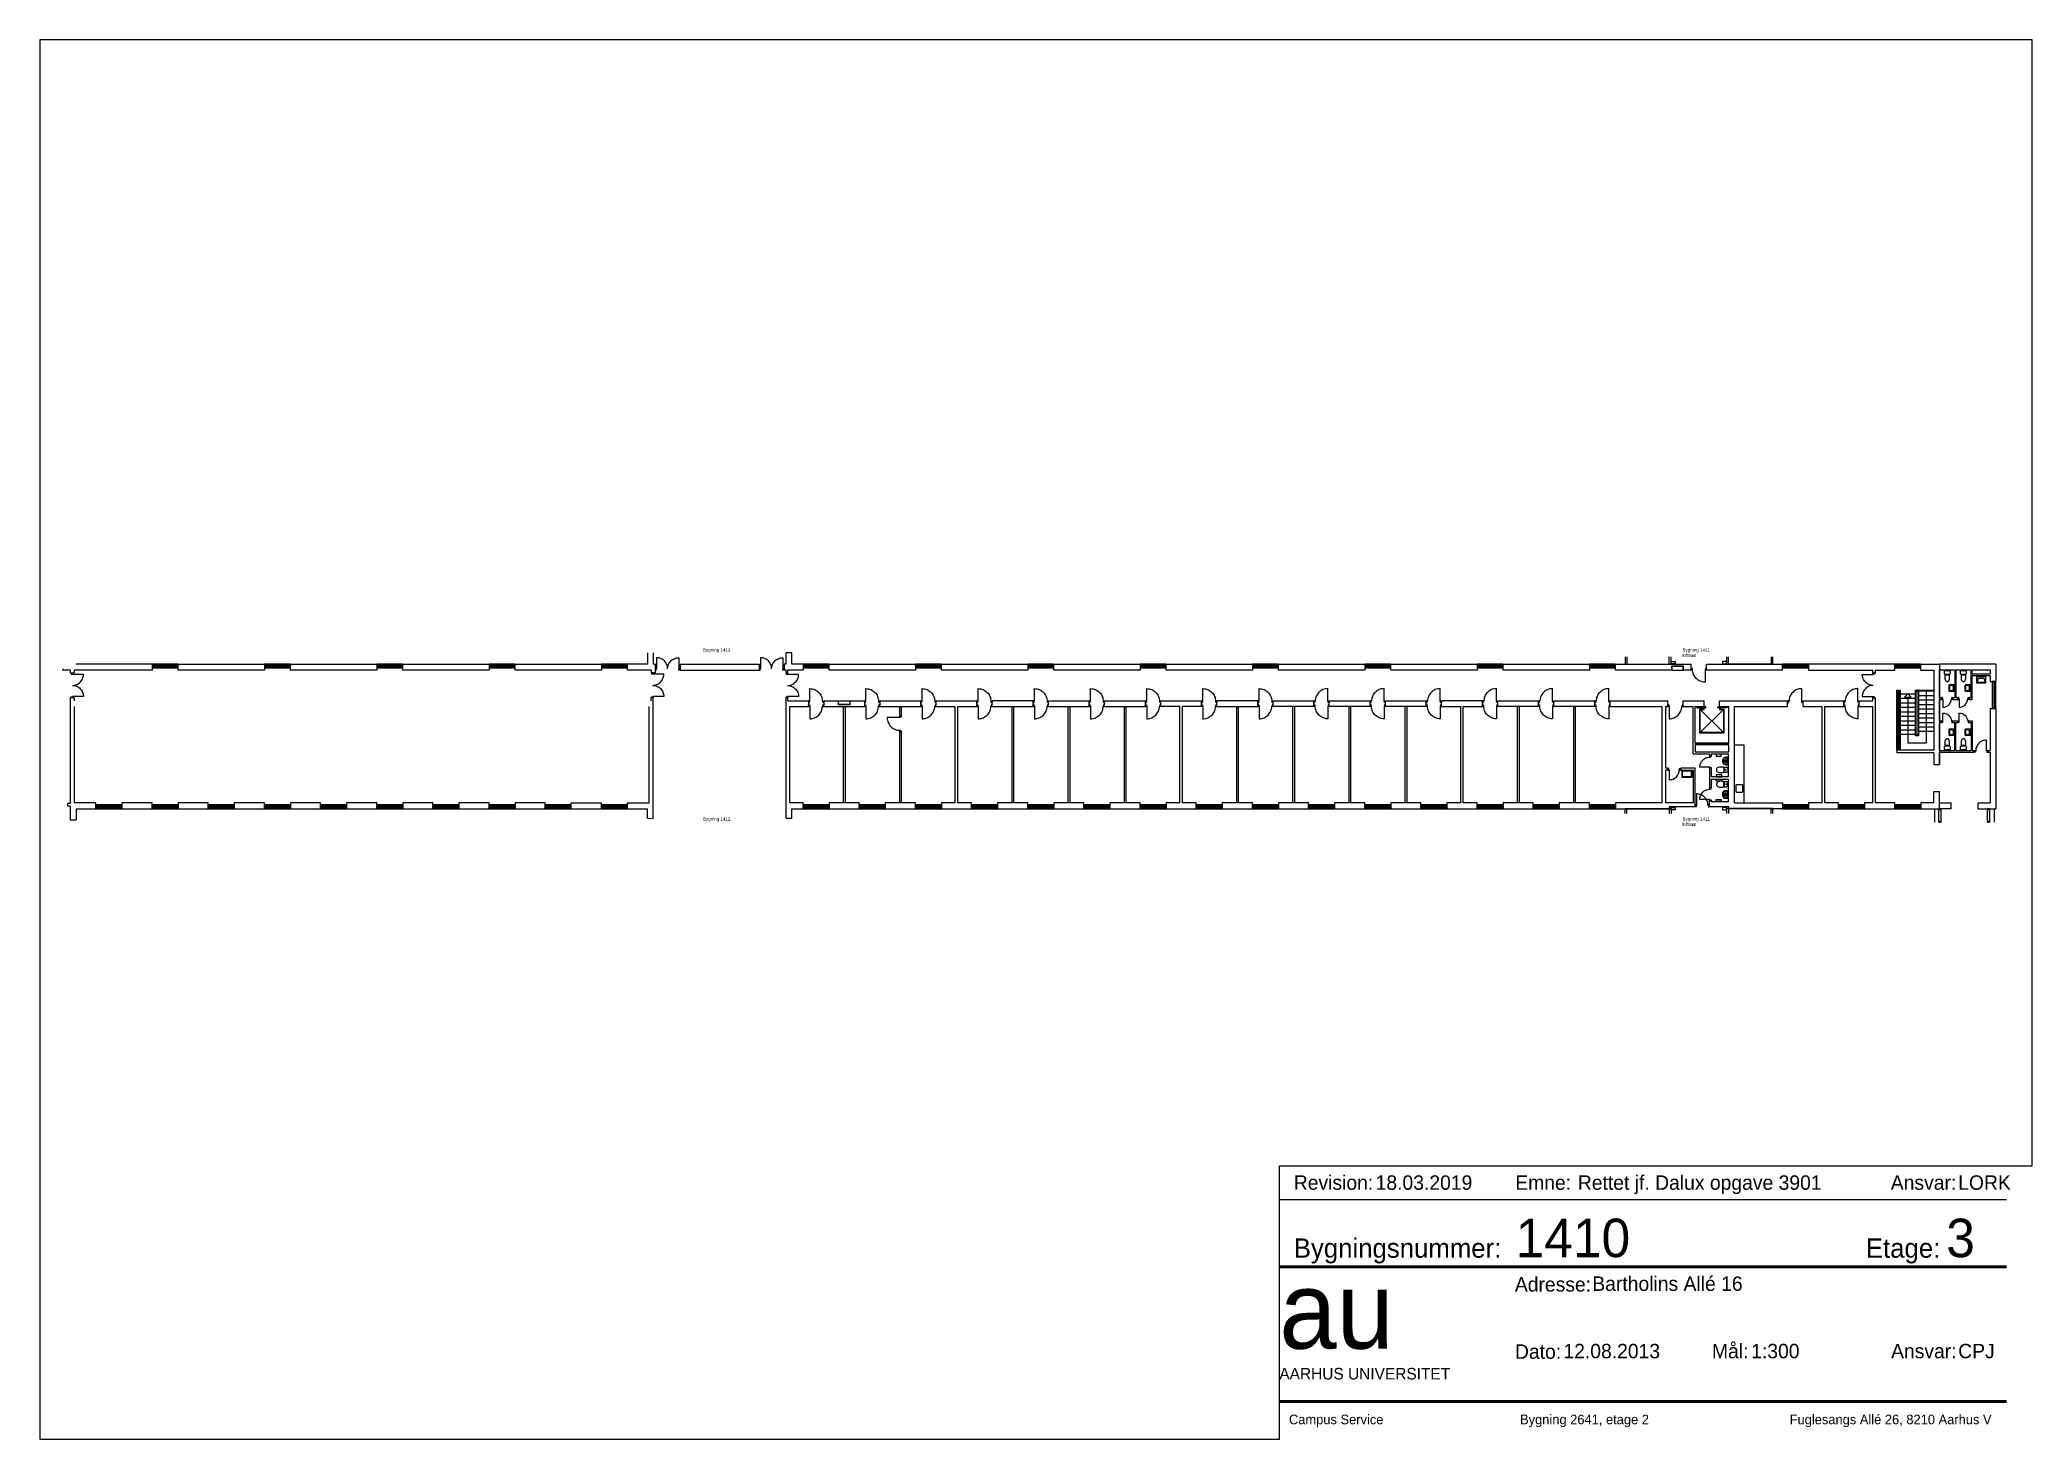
# Paper-space layout 'A3_pdf_liggende' of a CAD drawing. Header units: millimetres. Extents: x 0 to 414, y 0 to 291.
# The model-space entities are those that its viewports show. They can reach past a viewport. Long polylines and large blocks are cut down to what shows.
import ezdxf

# ---------------------------------------------------------------- set-up
doc = ezdxf.new("R2010")
doc.units = ezdxf.units.MM
doc.header["$LTSCALE"] = 100
doc.linetypes.add('HIDDEN', pattern=[5, 4, -1])
for name, color, linetype in [('A10--T', 1, 'Continuous'), ('A21----', 3, 'Continuous'), ('a22--l-', 1, 'Continuous'), ('A22--U-', 1, 'Continuous'), ('A24----', 1, 'Continuous'), ('A27----', 1, 'Continuous'), ('A314---', 8, 'Continuous'), ('A314-S-', 8, 'Continuous'), ('A321---', 1, 'Continuous'), ('A37----', 2, 'Continuous'), ('A59---', 2, 'Continuous'), ('A59----', 2, 'Continuous'), ('A66----', 161, 'Continuous'), ('A79-F--', 8, 'Continuous'), ('A89--Y-', 12, 'Continuous')]:
    doc.layers.add(name, color=color, linetype=linetype)
doc.layers.add('tegningsopsætning', color=7, linetype='Continuous', lineweight=50)
doc.styles.add('ARIAL', font='arial.ttf')
doc.styles.add('ISO', font='ISO')
doc.styles.add('tegningshoved str 3', font='', dxfattribs={"height": 3})
doc.styles.add('tegningshoved str 8', font='', dxfattribs={"height": 8})
doc.styles.get('tegningshoved str 3').set_extended_font_data('AU Passata')
doc.styles.get('tegningshoved str 8').set_extended_font_data('AU Passata')

psp = doc.layouts.new('A3_pdf_liggende')

msp = doc.modelspace()

# ---------------------------------------------------------------- texts
at = {"layer": 'A10--T', "char_height": 200, "attachment_point": 1, "style": 'ARIAL'}
for s, insert in [('Bygning 1412', (-139074072.4198607, 257896875.8261484)), ('Bygning 1411\\Ploftrum', (-139013037.4844365, 257896875.8261484)), ('Bygning 1412', (-139074072.4198607, 257886348.8310034)), ('Bygning 1411\\Ploftrum', (-139013037.4844365, 257886348.8310034))]:
    msp.add_mtext_dynamic_manual_height_columns(s, width=2016.190558969975, gutter_width=12.5, heights=[0], dxfattribs=dict(at, insert=insert))

# ---------------------------------------------------------------- blocks, each defined once
blk = doc.blocks.new('Tegningshoved')
at = {"layer": 'tegningsopsætning'}
for points in [[(0, 28), (151, 28)], [(0, 0), (151, 0)]]:
    blk.add_lwpolyline(points, dxfattribs=at)
at = {"layer": 'tegningsopsætning', "attachment_point": 1}
for s, width, insert, char_height in [('{\\fAU Passata|b0|i0|c0|p34;Bygningsnummer:}', 14.03900471071165, (3, 33.88922170289322), 4), ('{\\fAU Passata|b0|i0|c0|p34;Etage:}', 14.03900471071165, (121.8182971582273, 33.88922170289311), 4), ('{\\fAU Passata|b0|i0|c0|p34;Adresse:}', 14.03900471071165, (48.9167596613179, 25.85582350416337), 3), ('{\\fAU Passata|b0|i0|c0|p34;Mål:}', 14.03900471071165, (89.85481237620115, 12), 3), ('{\\fAU Passata|b0|i0|c0|p34;Dato:}', 14.03900471071165, (48.94084673194663, 11.89754353429782), 3), ('{\\fAU Passata|b0|i0|c0|p34;Ansvar:}', 14.03900471071165, (127.0638970821128, 12), 3), ('{\\fAU Passata|b0|i0|c0|p34;AARHUS UNIVERSITET}', 76.89423923080062, (0, 7), 2.4)]:
    blk.add_mtext_dynamic_manual_height_columns(s, width=width, gutter_width=1250, heights=[0], dxfattribs=dict(at, insert=insert, char_height=char_height))
at = {"layer": 'tegningsopsætning', "attachment_point": 1, "style": 'ISO'}
for s, width, heights, insert, char_height in [('{\\fAU Peto|b0|i0|c0|p82;au}', 20.89139459451155, [10], (0, 27), 16), ('{\\fAU Passata Light|b0|i0|c0|p34;Campus Service^I^I^I^IBygning 2641, etage 2^I^I^I^IFuglesangs Allé 26, 8210 Aarhus V}', 148.2946488138783, [0], (2, -2.709877574502343), 2)]:
    blk.add_mtext_dynamic_manual_height_columns(s, width=width, gutter_width=1250, heights=heights, dxfattribs=dict(at, insert=insert, char_height=char_height))
blk = doc.blocks.new('aml. tegningshoved blok')
blk.add_blockref('Tegningshoved', (-156.3599998323257, 7.799705470275654))
at = {"layer": 'tegningsopsætning'}
for tag, p, height, style in [('XXXX', (-107.2836100209864, 37.79970547027565), 8, 'tegningshoved str 8'), ('X', (-17.84408773087836, 37.79970547027565), 8, 'tegningshoved str 8'), ('XXX', (-91.35999983232574, 30.79970547027565), 3, 'tegningshoved str 3'), ('XX.XX.2012', (-97.35999983232574, 16.79970547027565), 3, 'tegningshoved str 3'), ('1:XXX', (-58.35999983232574, 16.79970547027565), 3, 'tegningshoved str 3'), ('XXX', (-15.35999983232574, 16.79970547027565), 3, 'tegningshoved str 3')]:
    blk.add_attdef(tag, p, '', height=height, dxfattribs=dict(at, style=style))
blk = doc.blocks.new('Rev. blok')
for points in [[(-151, 11.00000005924682), (0, 11.00000005924682)], [(-151, 4.000000059246815), (0, 4.000000059246815)]]:
    blk.add_lwpolyline(points)
at = {"char_height": 3, "attachment_point": 1, "style": 'tegningshoved str 3'}
for s, insert in [('Revision:', (-148, 9.000000059246815)), ('Emne:', (-102, 9.000000059246815)), ('Ansvar:', (-24, 9.000000059246815))]:
    blk.add_mtext_dynamic_manual_height_columns(s, width=7, gutter_width=15, heights=[0], dxfattribs=dict(at, insert=insert))
at = {"style": 'tegningshoved str 3'}
for tag, p in [('XX.XX.2012', (-131, 6.000000059246815)), ('XXX', (-89, 6.000000059246815)), ('XXX', (-10, 6.000000059246815))]:
    blk.add_attdef(tag, p, '', height=3, dxfattribs=at)
blk = doc.blocks.new('TOI')
blk.add_lwpolyline([(-200, -200, 0.4142135623730951), (-125, -275), (125, -275, 0.4142135623730951), (200, -200), (200, -50), (-200, -50)], format="xyb", close=True)
blk.add_lwpolyline([(-132.2446960051893, -274.6492758400746), (-141.9837119652075, -375.0000000091859, 0.0557223020200318), (-149.9999999974971, -446.7073538793193), (-150, -500, 0.067325895239371), (-137.8636622487393, -589.7227315415512, 0.0797058162322264), (-106.0660171779746, -659.4284078790515, 0.1071248465941432), (-53.87955436162883, -710.0635837497539, 0.1401255773500056), (0, -725.4658166501031, 0.1401255773500056), (53.87955436162883, -710.0635837497539, 0.107124846594143), (106.0660171779746, -659.4284078790515, 0.0797058162323701), (137.8636622487684, -589.7227315414348, 0.0673258952392976), (150, -500), (150, -446.7073538793193, 0.0557223020191417), (141.9837119679651, -375.00000001031), (132.2446959978188, -274.6492758227178)], format="xyb")
blk.add_lwpolyline([(141.9837119581352, -375), (94.29769421648234, -325), (-94.29769421202946, -325), (-141.9837119589502, -375)])
at = {"const_width": 19.75}
blk.add_lwpolyline([(-10.125, -96.95899457277847, 1), (10.125, -96.95899457277847, 1)], format="xyb", close=True, dxfattribs=at)
blk = doc.blocks.new('HV1')
for points in [[(-179.4545454545441, -358.9090909090919, -0.4142135623730951), (-210, -328.363636363636), (-210, -38.1818181818162), (210, -38.1818181818162), (210, -328.363636363636, -0.4142135623730951), (179.4545454545441, -358.9090909090919)], [(-153.4575011678135, -320.7272727272721, -0.4689210488120354), (-168.4748990621301, -302.6735458444819), (-133.636363636364, -114.5454545454559), (133.636363636364, -114.5454545454559), (168.4748990621301, -302.6735458444819, -0.4689210488120356), (153.4575011678135, -320.7272727272721)]]:
    blk.add_lwpolyline(points, format="xyb", close=True)
blk = doc.blocks.new('D71V')
for p, q in [((70, 110.0424046834014), (20, 110.0424046834014)), ((20, 110.0424046834014), (20, 0.0424046834014007)), ((20, 0.0424046834014007), (70, 0.0424046834014007)), ((70, 0.0424046834014007), (70, 110.0424046834014)), ((90, 28.39798818088457), (90, -491.6020118191154)), ((639.9999999999927, 0.0424046834014007), (639.9999999999927, 110.0424046834014)), ((639.9999999999927, 110.0424046834014), (689.9999999999927, 110.0424046834014)), ((689.9999999999927, 0.0424046834014007), (639.9999999999927, 0.0424046834014007)), ((689.9999999999927, 110.0424046834014), (689.9999999999927, 0.0424046834014007))]:
    blk.add_line(p, q)
blk.add_arc((91.4526085618927, 37.01359868510917), 528.617606347337, 269.8425545354011, 359.0661302777675)
blk = doc.blocks.new('D71H')
for points in [[(-640, 110.0424046834014), (-690, 110.0424046834014), (-690, 0.0424046834014007), (-640, 0.0424046834014007)], [(-20.00000000000728, 0.0424046834014007), (-70.00000000000728, 0.0424046834014007), (-70.00000000000728, 110.0424046834014), (-20.00000000000728, 110.0424046834014)]]:
    blk.add_lwpolyline(points, close=True)
blk.add_lwpolyline([(-90, 28.39798818088457), (-90, -491.6020118191154, -0.410250066279564), (-620, 28.39798818088457)], format="xyb")
blk = doc.blocks.new('D85V')
for points in [[(70, 110.0424046834014), (20, 110.0424046834014), (20, 0.0424046834014007), (70, 0.0424046834014007)], [(830, 0.0424046834014007), (780, 0.0424046834014007), (780, 110.0424046834014), (830, 110.0424046834014)]]:
    blk.add_lwpolyline(points, close=True)
blk.add_lwpolyline([(90, 30.0424046834014), (90, -639.9575953165986, 0.4142135623730951), (760, 30.0424046834014)], format="xyb")
blk = doc.blocks.new('HV')
for points in [[(-235, -470, -0.4142135623730951), (-275, -430), (-275, -50), (275, -50), (275, -430, -0.4142135623730951), (235, -470)], [(-200.9562515292782, -420, -0.4689210488120354), (-220.6218916289799, -396.3582147963461), (-175, -150), (175, -150), (220.6218916289799, -396.3582147963461, -0.4689210488120356), (200.9562515292782, -420)]]:
    blk.add_lwpolyline(points, format="xyb", close=True)
blk = doc.blocks.new('V169')
for p, q in [((-10, 110), (-1680, 110)), ((-10, 50), (-1680, 50))]:
    blk.add_line(p, q)
blk.add_lwpolyline([(-9.999999999992724, 7.276e-12), (-10, 230), (-1680, 230), (-1680, -7.276e-12)], close=True)
blk = doc.blocks.new('V169A3')
for p, q in [((1690, 204.9999999999927), (0, 204.9999999999927)), ((1690, 54.99999999998909), (0, 54.99999999998909))]:
    blk.add_line(p, q)
blk = doc.blocks.new('V162')
for p, q in [((1610, 110), (9.999999999998181, 110)), ((1610, 50), (9.999999999998181, 50))]:
    blk.add_line(p, q)
blk.add_lwpolyline([(1610.000000000007, 7.276e-12), (1610, 230), (9.999999999998181, 230), (9.999999999998181, -7.276e-12)], close=True)
blk = doc.blocks.new('D96H')
for points in [[(-945, 110), (-895, 110), (-895, 0), (-945, 0)], [(-15, 0), (-15, 110), (-65, 110), (-65, 0)]]:
    blk.add_lwpolyline(points, close=True)
blk.add_lwpolyline([(-85, 30), (-85, -760, -0.4142135623730951), (-875, 30)], format="xyb")
blk = doc.blocks.new('D96V')
for points in [[(15, 109.9999999999964), (65, 109.9999999999964), (65, -3.638e-12), (15, -3.638e-12)], [(945, -3.638e-12), (945, 109.9999999999964), (895, 109.9999999999964), (895, -3.638e-12)]]:
    blk.add_lwpolyline(points, close=True)
blk.add_lwpolyline([(85.00000000000364, 29.99999999999636), (85.00000000000364, -760.0000000000036, 0.4142135623730951), (875.0000000000036, 29.99999999999636)], format="xyb")
blk = doc.blocks.new('PIL')
for p, q in [((0, 0), (-212.1320343559637, -212.1320343559637)), ((0, 7.276e-12), (212.1320343559637, -212.1320343559564)), ((-212.1320343559637, -212.1320343559637), (212.1320343559746, -212.1320343559637))]:
    blk.add_line(p, q)
blk = doc.blocks.new('V162A3')
for p, q in [((1620, 204.9999999999927), (0, 204.9999999999927)), ((1620, 54.99999999998909), (0, 54.99999999998909))]:
    blk.add_line(p, q)
blk = doc.blocks.new('DD156')
for points in [[(20, 110), (70, 110), (70, 0), (20, 0)], [(1540, 0), (1540, 110), (1490, 110), (1490, 0)]]:
    blk.add_lwpolyline(points, close=True)
for points in [[(779.9999999999964, 30, -0.4142135623730951), (89.99999999999363, -660.0000000000036), (89.99999999999363, 30)], [(779.9999999999973, 30, 0.4142135623730951), (1470, -660.0000000000036), (1470, 30)]]:
    blk.add_lwpolyline(points, format="xyb")
blk = doc.blocks.new('D81H')
for points in [[(-790, 0.0424046834014007), (-740, 0.0424046834014007), (-740, 110.0424046834014), (-790, 110.0424046834014)], [(-70, 110.0424046834014), (-20, 110.0424046834014), (-20, 0.0424046834014007), (-70, 0.0424046834014007)]]:
    blk.add_lwpolyline(points, close=True)
blk.add_lwpolyline([(-90, 28.39798818088457), (-90, -601.6020118191154, -0.4142135623730951), (-720, 28.39798818088457)], format="xyb")
blk = doc.blocks.new('D81V')
for points in [[(20, 110.0424046833941), (20, 0.0424046833941247), (70, 0.0424046833941247), (70, 110.0424046833941)], [(790, 0.0424046833941247), (740, 0.0424046833941247), (740, 110.0424046833941), (790, 110.0424046833941)]]:
    blk.add_lwpolyline(points, close=True)
blk.add_lwpolyline([(90, 28.39798818089184), (90, -601.6020118191082, 0.4142135623730951), (720, 28.39798818089184, 0.4142135623730951)], format="xyb")
blk = doc.blocks.new('D90H')
for points in [[(-879.9999999999927, 0), (-829.9999999999927, 0), (-829.9999999999927, 110), (-879.9999999999927, 110)], [(-19.99999999999272, 109.9999999999927), (-19.99999999999272, -7.276e-12), (-69.99999999999272, -7.276e-12), (-69.99999999999272, 109.9999999999927)]]:
    blk.add_lwpolyline(points, close=True)
blk.add_lwpolyline([(-809.9999999999927, 28.35558349748317, 0.4142135623730951), (-89.99999999999272, -691.6444165025168), (-89.99999999999272, 28.35558349748317)], format="xyb")
blk = doc.blocks.new('RENGVASK')
blk.add_line((-305, -35), (305, -35))
blk.add_lwpolyline([(300, 0, -0.4142135623730951), (305, -5), (305, -425, -0.4142135623730951), (270, -460), (-270, -460, -0.4142135623730951), (-305, -425), (-305, -5, -0.4142135623730951), (-300, 0)], format="xyb", close=True)
blk.add_lwpolyline([(260, -35, -0.4142135623730951), (270, -45), (270, -415, -0.4142135623730951), (260, -425), (-260, -425, -0.4142135623730951), (-270, -415), (-270, -45, -0.4142135623730951), (-260, -35)], format="xyb")
blk = doc.blocks.new('dis0001t')
for p, q in [((-154.9969062691835, -245.6905522080001), (-163.8874382647882, -298.083848032443)), ((154.9969062691835, -245.6905522080001), (163.8874382647878, -298.0838480324404))]:
    blk.add_line(p, q)
for points in [[(95.49430605555608, -265.1606697300326), (-95.49430605555517, -265.1606697300326, 0.380436264675569), (-182.3993221829614, -342.4740033520943, 0.0956675532251157), (-162.6354577771153, -608.8093315114602, 0.3299202473507091), (-39.00980704262929, -711.4188109589309, 0.0277158264302056), (39.00980704262929, -711.4188109589309, 0.3299202473507089), (162.6354577771172, -608.8093315114602, 0.0956675532251157), (182.3993221829633, -342.4740033520943, 0.3804362646755689)], [(113.5745928950118, -40.53727326866374, 0.0927784375014613), (-113.5745928950118, -40.53727326866374, 0.3016702603911979), (-142.3182038584555, -68.46509399545539, 0.0345254583927298), (-168.8058017380454, -187.4385642621714, 0.1318576942275965), (-167.8796312735394, -211.8675605520998), (-158.4579928177855, -239.1174577712227, 0.3826561050683845), (-143.3790469618198, -250, -0.0529429658073892), (143.3790469618198, -250, 0.3826561050683845), (158.4579928177864, -239.1174577712227), (167.8796312735394, -211.8675605520998, 0.1318576942275964), (168.8058017380454, -187.4385642621714, 0.0345254583927298), (142.3182038584555, -68.46509399545539, 0.3016702603911979)]]:
    blk.add_lwpolyline(points, format="xyb", close=True)
blk.add_circle((-1.137e-13, -144.9995090025603), 20)
blk = doc.blocks.new('Jumbo-T')
at = {"layer": 'A59----'}
blk.add_lwpolyline([(0, -180), (120, -180), (120, 180), (0, 180)], close=True, dxfattribs=at)
blk = doc.blocks.new('DIS0842T')
for points in [[(-224.6250000000007, 4.547e-13, 0.0288938948495601), (-234.9912992152836, -154.2594103105912, 0.3536218093811934), (-78.75000000000136, -351.2811374099092, 0.1107157154297159), (78.74999999999886, -351.2811374099092, 0.3536218093811934), (234.9912992152812, -154.2594103105912, 0.0288938948495601), (224.6249999999983, 4.547e-13)], [(-178.5835723000246, -22.48500000000104, 0.3858000870232532), (-198.4876590473675, -40.528643500214, 0.0221652936543242), (-204.7060796490666, -156.3220882999508, 0.3536218093811938), (-72.12481999856664, -323.5082861140927, 0.1107157154297158), (72.12481999856504, -323.5082861140922, 0.3536218093811927), (204.7060796490649, -156.3220882999508, 0.0221652936543242), (198.4876590473658, -40.528643500214, 0.3858000870232532), (178.5835723000231, -22.48500000000104)]]:
    blk.add_lwpolyline(points, format="xyb", close=True)
blk.add_lwpolyline([(204.524394922701, -143.5395802519465, 0.3962782263965192), (185.377823842804, -123.940007971878, 0.0212539336701756), (-185.3778238428058, -123.9400079718775, 0.3962782263965238), (-204.5243949227024, -143.5395802519465)], format="xyb")
blk.add_circle((-6.821e-13, -180.0000000000005), 24.43194977863941)

# ---------------------------------------------------------------- linework, layer by layer
at = {"layer": 'A21----'}
for p, q in [((-139077537.2756882, 257896606.1788902), (-139077537.2756882, 257895886.1788903)), ((-139077177.2756882, 257896606.1788903), (-139077177.2756882, 257895886.1788903)), ((-139068537.2756882, 257896606.1788903), (-139068897.2756882, 257896606.1788903)), ((-139068897.2756882, 257895886.1788903), (-139068897.2756882, 257896606.1788903)), ((-139068537.2756882, 257895886.1788903), (-139068537.2756882, 257896606.1788903)), ((-139113977.2756885, 257895610.8196248), (-139113977.2756885, 257895526.1782944)), ((-139113497.2756885, 257895526.1782944), (-139113977.2756885, 257895526.1782944)), ((-139113497.2756885, 257895526.1782944), (-139113497.2756885, 257895346.1782944)), ((-139113497.2756885, 257895346.1782944), (-139113257.2756885, 257895346.1782944)), ((-139108397.2756885, 257895526.1782944), (-139113257.2756885, 257895526.1782944)), ((-139113257.2756885, 257895526.1782944), (-139113257.2756885, 257895346.1782944)), ((-139108397.2756885, 257895886.1782944), (-139113137.2756885, 257895886.1782944)), ((-139108397.2756885, 257895886.1782944), (-139108397.2756885, 257895526.1782944)), ((-139078777.2756885, 257895526.1782944), (-139078777.2756885, 257895886.1782944)), ((-139077537.2756885, 257895886.1782944), (-139078777.2756885, 257895886.1782944)), ((-139077297.2756885, 257895526.1782944), (-139078777.2756885, 257895526.1782944)), ((-139077297.2756885, 257895526.1782944), (-139077297.2756885, 257895351.7721266)), ((-139077057.2756885, 257895351.7721266), (-139077297.2756885, 257895351.7721266)), ((-139077057.2756885, 257895886.1782944), (-139077177.2756885, 257895886.1782944)), ((-139077057.2756885, 257895886.1782944), (-139077057.2756885, 257895351.7721266)), ((-139068897.2756882, 257895346.1788903), (-139068897.2756882, 257895526.1788903)), ((-139068777.2756882, 257895346.1788903), (-139068897.2756882, 257895346.1788903)), ((-139067837.2756882, 257895526.1788903), (-139068777.2756882, 257895526.1788903)), ((-139068777.2756882, 257895346.1788903), (-139068777.2756882, 257895526.1788903)), ((-139067837.2756882, 257895886.1788903), (-139068537.2756882, 257895886.1788903)), ((-139067837.2756882, 257895886.1788903), (-139067837.2756882, 257895526.1788903)), ((-139017217.2756882, 257895526.1788903), (-139017217.2756882, 257895886.1788903)), ((-139017217.2756882, 257895886.1788903), (-139012497.2756882, 257895886.1788903)), ((-139017217.2756882, 257895526.1788903), (-139017217.2756882, 257895526.1788903)), ((-139013707.2756882, 257895526.1788903), (-139017217.2756882, 257895526.1788903)), ((-139013707.2756882, 257895526.1788903), (-139013707.2756882, 257895766.1788903)), ((-139012977.2756882, 257895766.1788903), (-139013707.2756882, 257895766.1788903)), ((-139012977.2756882, 257895526.1788903), (-139012977.2756882, 257895766.1788903)), ((-139012497.2756882, 257895526.1788903), (-139012977.2756882, 257895526.1788903)), ((-139012497.2756882, 257895526.1788903), (-139012497.2756882, 257895886.1788903)), ((-139011537.2756882, 257895526.1788903), (-139011537.2756882, 257895886.1788903)), ((-139011537.2756882, 257895886.1788903), (-139006817.2756882, 257895886.1788903)), ((-139006817.2756882, 257895526.1788903), (-139011537.2756882, 257895526.1788903)), ((-139006817.2756882, 257895526.1788903), (-139006817.2756882, 257895886.1788903)), ((-138999817.2756882, 257895886.1788903), (-139005197.2756882, 257895886.1788903)), ((-139005197.2756882, 257895886.1788903), (-139005197.2756882, 257895526.1788903)), ((-139005197.2756882, 257895526.1788903), (-139001177.2756882, 257895526.1788903)), ((-139001017.2756882, 257895526.1788903), (-138999817.2756882, 257895526.1788903)), ((-138999817.2756882, 257895526.1788903), (-138999817.2756882, 257895886.1788903)), ((-138998197.2756882, 257895886.1788903), (-138997017.2756882, 257895886.1788903)), ((-138998197.2756882, 257895526.1788903), (-138998197.2756882, 257895886.1788903)), ((-138998197.2756882, 257895526.1788903), (-138997377.2756882, 257895526.1788903)), ((-138993507.2756882, 257895886.1788903), (-138997017.2756882, 257895886.1788903)), ((-138997017.2756882, 257895536.1788903), (-138996067.2756882, 257895536.1788903)), ((-138996007.2756882, 257895536.1788903), (-138995057.2756882, 257895536.1788903)), ((-138994997.2756882, 257895286.1788903), (-138994997.2756882, 257895536.1788903)), ((-138994997.2756882, 257895536.1788903), (-138993857.2756882, 257895536.1788903)), ((-138993857.2756882, 257895536.1788903), (-138993857.2756882, 257895286.1788903)), ((-138993857.2756882, 257895176.1788903), (-138993857.2756882, 257894816.1788903)), ((-138993507.2756882, 257895886.1788903), (-138993507.2756882, 257894816.1788903)), ((-139113497.2756885, 257893786.1782944), (-139113497.2756885, 257887206.1782944)), ((-139113257.2756885, 257893786.1782944), (-139113497.2756885, 257893786.1782944)), ((-139113257.2756885, 257893786.1782944), (-139113257.2756885, 257893606.1782944)), ((-139077297.2756885, 257893606.1782944), (-139077297.2756885, 257893791.7721266)), ((-139077177.2756885, 257893791.7721267), (-139077297.2756885, 257893791.7721266)), ((-139077177.2756885, 257886280.5844622), (-139077177.2756885, 257893791.7721267)), ((-139068897.2756882, 257886286.1788903), (-139068897.2756882, 257893786.1788903)), ((-139068777.2756882, 257893786.1788903), (-139068897.2756882, 257893786.1788903)), ((-139068777.2756882, 257893606.1788903), (-139068777.2756882, 257893786.1788903)), ((-138993857.2756882, 257894816.1788903), (-138993507.2756882, 257894816.1788903)), ((-139113257.2756885, 257893246.1782944), (-139113257.2756885, 257887246.1782944)), ((-139077417.2756885, 257887246.1782944), (-139077417.2756885, 257893246.1782944)), ((-139068657.2756882, 257887246.1788903), (-139068657.2756882, 257893246.1788903)), ((-138993857.2756882, 257893126.1788903), (-138993857.2756882, 257890516.1788903)), ((-138993857.2756882, 257893126.1788903), (-138993507.2756882, 257893126.1788903)), ((-138993507.2756882, 257893126.1788903), (-138993507.2756882, 257886886.1788903)), ((-138994007.2756882, 257890516.1788903), (-138993857.2756882, 257890516.1788903)), ((-138994007.2756882, 257890406.1788903), (-138994007.2756882, 257890516.1788903)), ((-138994007.2756882, 257890406.1788903), (-138993857.2756882, 257890406.1788903)), ((-138993857.2756882, 257890406.1788903), (-138993857.2756882, 257887246.1788903)), ((-139113497.2756885, 257887206.1782944), (-139113677.2756885, 257887206.1782944)), ((-139113677.2756885, 257887206.1782944), (-139113677.2756885, 257887046.1782944)), ((-139113497.2756885, 257887046.1782944), (-139113677.2756885, 257887046.1782944)), ((-139113497.2756885, 257887046.1782944), (-139113497.2756885, 257886186.1782944)), ((-139113497.2756885, 257886186.1782944), (-139113137.2756885, 257886186.1782944)), ((-139111897.2756885, 257887246.1782944), (-139113257.2756885, 257887246.1782944)), ((-139113137.2756885, 257886886.1782944), (-139111897.2756885, 257886886.1782944)), ((-139113137.2756885, 257886886.1782944), (-139113137.2756885, 257886186.1782944)), ((-139111897.2756885, 257886886.1782944), (-139111897.2756885, 257887246.1782944)), ((-139082277.2756885, 257886886.1782944), (-139082277.2756885, 257887246.1782944)), ((-139082277.2756885, 257887246.1782944), (-139080397.2756885, 257887246.1782944)), ((-139082277.2756885, 257886886.1782944), (-139080397.2756885, 257886886.1782944)), ((-139080397.2756885, 257886886.1782944), (-139080397.2756885, 257887246.1782944)), ((-139078777.2756885, 257887246.1782944), (-139077417.2756885, 257887246.1782944)), ((-139078777.2756885, 257886886.1782944), (-139078777.2756885, 257887246.1782944)), ((-139078777.2756885, 257886886.1782944), (-139077537.2756885, 257886886.1782944)), ((-139077537.2756885, 257886286.1782944), (-139077537.2756885, 257886886.1782944)), ((-139077537.2756885, 257886286.1782944), (-139077177.2756885, 257886280.5844622)), ((-139068897.2756882, 257886286.1788903), (-139068537.2756882, 257886286.1788903)), ((-139067837.2756882, 257887246.1788903), (-139068657.2756882, 257887246.1788903)), ((-139068537.2756882, 257886886.1788903), (-139067837.2756882, 257886886.1788903)), ((-139068537.2756882, 257886286.1788903), (-139068537.2756882, 257886886.1788903)), ((-139067837.2756882, 257886886.1788903), (-139067837.2756882, 257887246.1788903)), ((-139058357.2756882, 257887246.1788903), (-139059217.2756882, 257887246.1788903)), ((-139059217.2756882, 257887246.1788903), (-139059217.2756882, 257887246.1788903)), ((-139059217.2756882, 257887246.1788903), (-139059217.2756882, 257886886.1788903)), ((-139059217.2756882, 257886886.1788903), (-139057337.2756882, 257886886.1788903)), ((-139057337.2756882, 257887246.1788903), (-139058197.2756882, 257887246.1788903)), ((-139057337.2756882, 257886886.1788903), (-139057337.2756882, 257887246.1788903)), ((-139044357.2756882, 257887246.1788903), (-139045217.2756882, 257887246.1788903)), ((-139045217.2756882, 257887246.1788903), (-139045217.2756882, 257887246.1788903)), ((-139045217.2756882, 257887246.1788903), (-139045217.2756882, 257886886.1788903)), ((-139045217.2756882, 257886886.1788903), (-139043337.2756882, 257886886.1788903)), ((-139043337.2756882, 257887246.1788903), (-139044197.2756882, 257887246.1788903)), ((-139043337.2756882, 257886886.1788903), (-139043337.2756882, 257887246.1788903)), ((-139038217.2756882, 257887246.1788903), (-139038217.2756882, 257887246.1788903)), ((-139027717.2756882, 257887246.1788903), (-139027717.2756882, 257886886.1788903)), ((-139027717.2756882, 257887246.1788903), (-139027717.2756882, 257887246.1788903)), ((-139026857.2756882, 257887246.1788903), (-139027717.2756882, 257887246.1788903)), ((-139027717.2756882, 257886886.1788903), (-139025837.2756882, 257886886.1788903)), ((-139025837.2756882, 257887246.1788903), (-139026697.2756882, 257887246.1788903)), ((-139025837.2756882, 257886886.1788903), (-139025837.2756882, 257887246.1788903)), ((-139020717.2756882, 257887246.1788903), (-139020717.2756882, 257887246.1788903)), ((-139014307.2756882, 257887246.1788903), (-139017217.2756882, 257887246.1788903)), ((-139017217.2756882, 257887246.1788903), (-139017217.2756882, 257886886.1788903)), ((-139017217.2756882, 257887246.1788903), (-139017217.2756882, 257887246.1788903)), ((-139017217.2756882, 257886886.1788903), (-139013877.2756882, 257886886.1788903)), ((-139012377.2756882, 257887246.1788903), (-139014077.2756882, 257887246.1788903)), ((-139013877.2756882, 257887006.1788903), (-139013877.2756882, 257886886.1788903)), ((-139012257.2756882, 257887006.1788903), (-139013877.2756882, 257887006.1788903)), ((-139011357.2756882, 257887006.1788903), (-139011357.2756882, 257887376.1788903)), ((-139010157.2756882, 257887006.1788903), (-139011357.2756882, 257887006.1788903)), ((-139010197.2756882, 257887316.1788903), (-139011237.2756954, 257887316.1788903)), ((-139010157.2756882, 257886886.1788903), (-139010157.2756882, 257887006.1788903)), ((-139006817.2756882, 257886886.1788903), (-139010157.2756882, 257886886.1788903)), ((-139009797.2756882, 257887246.1788903), (-139006817.2756882, 257887246.1788903)), ((-139006817.2756882, 257887246.1788903), (-139006817.2756882, 257886886.1788903)), ((-139004337.2756882, 257887246.1788903), (-139005197.2756882, 257887246.1788903)), ((-139005197.2756882, 257887246.1788903), (-139005197.2756882, 257886886.1788903)), ((-139005197.2756882, 257886886.1788903), (-139003317.2756882, 257886886.1788903)), ((-139003317.2756882, 257887246.1788903), (-139004177.2756882, 257887246.1788903)), ((-139003317.2756882, 257886886.1788903), (-139003317.2756882, 257887246.1788903)), ((-139001697.2756882, 257887246.1788903), (-139001697.2756882, 257886886.1788903)), ((-139001177.2756882, 257887246.1788903), (-139001697.2756882, 257887246.1788903)), ((-139001697.2756882, 257886886.1788903), (-138999817.2756882, 257886886.1788903)), ((-138999817.2756882, 257887246.1788903), (-139001017.2756882, 257887246.1788903)), ((-138999817.2756882, 257886886.1788903), (-138999817.2756882, 257887246.1788903)), ((-138998197.2756882, 257887246.1788903), (-138998197.2756882, 257886886.1788903)), ((-138997367.2756882, 257887246.1788903), (-138998197.2756882, 257887246.1788903)), ((-138998197.2756882, 257887246.1788903), (-138998197.2756882, 257887246.1788903)), ((-138998197.2756882, 257886886.1788903), (-138997017.2756882, 257886886.1788903)), ((-138997017.2756882, 257887246.1788903), (-138996327.2756882, 257887246.1788903)), ((-138996327.2756882, 257886886.1788903), (-138997017.2756882, 257886886.1788903)), ((-138996327.2756882, 257887246.1788903), (-138996327.2756882, 257886886.1788903)), ((-138994637.2756882, 257887246.1788903), (-138993857.2756882, 257887246.1788903)), ((-138994637.2756882, 257887246.1788903), (-138994637.2756882, 257886886.1788903)), ((-138994637.2756882, 257886886.1788903), (-138993507.2756882, 257886886.1788903))]:
    msp.add_line(p, q, dxfattribs=at)
at = {"layer": 'A21----', "color": 15}
for p, q in [((-138997337.2756882, 257886896.1788903), (-138997337.2756882, 257886036.1788903)), ((-138993627.2756882, 257886886.1788903), (-138993627.2756882, 257886046.1788903))]:
    msp.add_line(p, q, dxfattribs=at)
at = {"layer": 'A21----'}
for points in [[(-139106777.2756885, 257895526.1782944), (-139106777.2756885, 257895886.1782944), (-139101397.2756885, 257895886.1782944), (-139101397.2756885, 257895526.1782944), (-139106777.2756885, 257895526.1782944)], [(-139099777.2756885, 257895526.1782944), (-139099777.2756885, 257895886.1782944), (-139094397.2756885, 257895886.1782944), (-139094397.2756885, 257895526.1782944), (-139099777.2756885, 257895526.1782944)], [(-139092777.2756885, 257895526.1782944), (-139092777.2756885, 257895886.1782944), (-139087397.2756885, 257895886.1782944), (-139087397.2756885, 257895526.1782944), (-139092777.2756885, 257895526.1782944)], [(-139085777.2756885, 257895526.1782944), (-139085777.2756885, 257895886.1782944), (-139080397.2756885, 257895886.1782944), (-139080397.2756885, 257895526.1782944), (-139085777.2756885, 257895526.1782944)], [(-139066217.2756882, 257895526.1788903), (-139066217.2756882, 257895886.1788903), (-139060837.2756882, 257895886.1788903), (-139060837.2756882, 257895526.1788903), (-139066217.2756882, 257895526.1788903)], [(-139059217.2756882, 257895526.1788903), (-139059217.2756882, 257895886.1788903), (-139053837.2756882, 257895886.1788903), (-139053837.2756882, 257895526.1788903), (-139059217.2756882, 257895526.1788903)], [(-139052217.2756882, 257895526.1788903), (-139052217.2756882, 257895886.1788903), (-139046837.2756882, 257895886.1788903), (-139046837.2756882, 257895526.1788903), (-139052217.2756882, 257895526.1788903)], [(-139045217.2756882, 257895526.1788903), (-139045217.2756882, 257895886.1788903), (-139039837.2756882, 257895886.1788903), (-139039837.2756882, 257895526.1788903), (-139045217.2756882, 257895526.1788903)], [(-139038217.2756882, 257895526.1788903), (-139038217.2756882, 257895886.1788903), (-139032837.2756882, 257895886.1788903), (-139032837.2756882, 257895526.1788903), (-139038217.2756882, 257895526.1788903)], [(-139031217.2756882, 257895526.1788903), (-139031217.2756882, 257895886.1788903), (-139025837.2756882, 257895886.1788903), (-139025837.2756882, 257895526.1788903), (-139031217.2756882, 257895526.1788903)], [(-139024217.2756882, 257895526.1788903), (-139024217.2756882, 257895886.1788903), (-139018837.2756882, 257895886.1788903), (-139018837.2756882, 257895526.1788903), (-139024217.2756882, 257895526.1788903)], [(-139110277.2756885, 257887246.1782944), (-139110277.2756885, 257886886.1782944), (-139108397.2756885, 257886886.1782944), (-139108397.2756885, 257887246.1782944), (-139110277.2756885, 257887246.1782944)], [(-139106777.2756885, 257887246.1782944), (-139106777.2756885, 257886886.1782944), (-139104897.2756885, 257886886.1782944), (-139104897.2756885, 257887246.1782944), (-139106777.2756885, 257887246.1782944)], [(-139099777.2756885, 257887246.1782944), (-139099777.2756885, 257886886.1782944), (-139097897.2756885, 257886886.1782944), (-139097897.2756885, 257887246.1782944), (-139099777.2756885, 257887246.1782944)], [(-139096277.2756885, 257887246.1782944), (-139096277.2756885, 257886886.1782944), (-139094397.2756885, 257886886.1782944), (-139094397.2756885, 257887246.1782944), (-139096277.2756885, 257887246.1782944)], [(-139092777.2756885, 257887246.1782944), (-139092777.2756885, 257886886.1782944), (-139090897.2756885, 257886886.1782944), (-139090897.2756885, 257887246.1782944), (-139092777.2756885, 257887246.1782944)], [(-139089277.2756885, 257886886.1782944), (-139087397.2756885, 257886886.1782944), (-139087397.2756885, 257887246.1782944), (-139089277.2756885, 257887246.1782944)], [(-139085777.2756885, 257886886.1782944), (-139083897.2756885, 257886886.1782944), (-139083897.2756885, 257887246.1782944), (-139085777.2756885, 257887246.1782944)], [(-139066217.2756882, 257887246.1788903), (-139066217.2756882, 257887246.1788903), (-139066217.2756882, 257886886.1788903), (-139064337.2756882, 257886886.1788903), (-139064337.2756882, 257887246.1788903)], [(-139062717.2756882, 257887246.1788903), (-139062717.2756882, 257887246.1788903), (-139062717.2756882, 257886886.1788903), (-139060837.2756882, 257886886.1788903), (-139060837.2756882, 257887246.1788903)], [(-139055717.2756882, 257887246.1788903), (-139055717.2756882, 257887246.1788903), (-139055717.2756882, 257886886.1788903), (-139053837.2756882, 257886886.1788903), (-139053837.2756882, 257887246.1788903)], [(-139052217.2756882, 257887246.1788903), (-139052217.2756882, 257887246.1788903), (-139052217.2756882, 257886886.1788903), (-139050337.2756882, 257886886.1788903), (-139050337.2756882, 257887246.1788903)], [(-139048717.2756882, 257887246.1788903), (-139048717.2756882, 257887246.1788903), (-139048717.2756882, 257886886.1788903), (-139046837.2756882, 257886886.1788903), (-139046837.2756882, 257887246.1788903)], [(-139041717.2756882, 257887246.1788903), (-139041717.2756882, 257886886.1788903), (-139039837.2756882, 257886886.1788903), (-139039837.2756882, 257887246.1788903), (-139041717.2756882, 257887246.1788903)], [(-139036337.2756882, 257887246.1788903), (-139038217.2756882, 257887246.1788903), (-139038217.2756882, 257886886.1788903), (-139036337.2756882, 257886886.1788903)], [(-139032837.2756882, 257887246.1788903), (-139034717.2756882, 257887246.1788903), (-139034717.2756882, 257886886.1788903), (-139032837.2756882, 257886886.1788903)], [(-139029337.2756882, 257887246.1788903), (-139031217.2756882, 257887246.1788903), (-139031217.2756882, 257886886.1788903), (-139029337.2756882, 257886886.1788903)], [(-139024217.2756882, 257886886.1788903), (-139022337.2756882, 257886886.1788903), (-139022337.2756882, 257887246.1788903), (-139024217.2756882, 257887246.1788903), (-139024217.2756882, 257887246.1788903)], [(-139018837.2756882, 257887246.1788903), (-139020717.2756882, 257887246.1788903), (-139020717.2756882, 257886886.1788903), (-139018837.2756882, 257886886.1788903)]]:
    msp.add_lwpolyline(points, close=True, dxfattribs=at)
for points in [[(-139103277.2756885, 257887246.1782944), (-139103277.2756885, 257887246.1782944), (-139103277.2756885, 257886886.1782944), (-139101397.2756885, 257886886.1782944), (-139101397.2756885, 257887246.1782944), (-139103277.2756885, 257887246.1782944)], [(-139011357.2756882, 257887376.1788903), (-139011237.2756949, 257887376.1788906), (-139011237.2756954, 257887316.1788903)]]:
    msp.add_lwpolyline(points, dxfattribs=at)
at = {"layer": 'a22--l-'}
for p, q in [((-139065337.2756882, 257893246.1788903), (-139065337.2756882, 257887246.1788903)), ((-139065217.2756882, 257893246.1788903), (-139065217.2756882, 257887246.1788903)), ((-139061837.2756882, 257893246.1788903), (-139061837.2756882, 257892646.1788903)), ((-139061837.2756882, 257892646.1788903), (-139061717.2756882, 257892646.1788903)), ((-139061717.2756882, 257893246.1788903), (-139061717.2756882, 257892646.1788903)), ((-139054837.2756882, 257893246.1788903), (-139054837.2756882, 257887246.1788903)), ((-139054717.2756882, 257893246.1788903), (-139054717.2756882, 257887246.1788903)), ((-139051337.2756882, 257893246.1788903), (-139051337.2756882, 257887246.1788903)), ((-139051217.2756882, 257893246.1788903), (-139051217.2756882, 257887246.1788903)), ((-139047837.2756882, 257893246.1788903), (-139047837.2756882, 257887246.1788903)), ((-139047717.2756882, 257893246.1788903), (-139047717.2756882, 257887246.1788903)), ((-139040837.2756882, 257893246.1788903), (-139040837.2756882, 257887246.1788903)), ((-139040717.2756882, 257893246.1788903), (-139040717.2756882, 257887246.1788903)), ((-139037337.2756882, 257893246.1788903), (-139037337.2756882, 257887246.1788903)), ((-139037217.2756882, 257893246.1788903), (-139037217.2756882, 257887246.1788903)), ((-139033837.2756882, 257893246.1788903), (-139033837.2756882, 257887246.1788903)), ((-139033717.2756882, 257893246.1788903), (-139033717.2756882, 257887246.1788903)), ((-139030337.2756882, 257893246.1788903), (-139030337.2756882, 257887246.1788903)), ((-139030217.2756882, 257893246.1788903), (-139030217.2756882, 257887246.1788903)), ((-139023337.2756882, 257893246.1788903), (-139023337.2756882, 257887246.1788903)), ((-139023217.2756882, 257893246.1788903), (-139023217.2756882, 257887246.1788903)), ((-139019837.2756882, 257893246.1788903), (-139019837.2756882, 257887246.1788903)), ((-139019717.2756882, 257893246.1788903), (-139019717.2756882, 257887246.1788903)), ((-139061837.2756882, 257891686.1788903), (-139061837.2756882, 257887246.1788903)), ((-139061837.2756882, 257891686.1788903), (-139061717.2756882, 257891686.1788903)), ((-139061717.2756882, 257891686.1788903), (-139061717.2756882, 257887246.1788903))]:
    msp.add_line(p, q, dxfattribs=at)
at = {"layer": 'A22--U-'}
for p, q in [((-139075497.2756882, 257895886.1788903), (-139075497.2756882, 257895526.1788903)), ((-139075497.2756882, 257895886.1788903), (-139070577.2756882, 257895886.1788903)), ((-139075497.2756882, 257895526.1788903), (-139070577.2756882, 257895526.1788903)), ((-139070577.2756882, 257895886.1788903), (-139070577.2756882, 257895526.1788903)), ((-139068897.2756882, 257895886.1788903), (-139069017.2756882, 257895886.1788903)), ((-139069017.2756882, 257895886.1788903), (-139069017.2756882, 257895526.1788903)), ((-139068897.2756882, 257895526.1788903), (-139069017.2756882, 257895526.1788903)), ((-139001177.2756882, 257895346.1788903), (-139001177.2756882, 257895526.1788903)), ((-139001177.2756882, 257895346.1788903), (-139001017.2756882, 257895346.1788903)), ((-139001017.2756882, 257895346.1788903), (-139001017.2756882, 257895526.1788903)), ((-138997377.2756882, 257895526.1788903), (-138997377.2756882, 257890526.1788903)), ((-138997017.2756882, 257895886.1788903), (-138997017.2756882, 257889646.1788903)), ((-138997017.2756882, 257893806.1788903), (-138997017.2756882, 257895536.1788903)), ((-138996067.2756882, 257895536.1788903), (-138996067.2756882, 257893806.1788903)), ((-138996007.2756882, 257895536.1788903), (-138996007.2756882, 257893806.1788903)), ((-138995057.2756882, 257893806.1788903), (-138995057.2756882, 257895536.1788903)), ((-138994997.2756882, 257895286.1788903), (-138993857.2756882, 257895286.1788903)), ((-138994997.2756882, 257895176.1788903), (-138993857.2756882, 257895176.1788903)), ((-138994997.2756882, 257893696.1788903), (-138994997.2756882, 257895176.1788903)), ((-139001177.2756882, 257893786.1788903), (-139001017.2756882, 257893786.1788903)), ((-139001177.2756882, 257893606.1788903), (-139001177.2756882, 257893786.1788903)), ((-139001017.2756882, 257887246.1788903), (-139001017.2756882, 257893786.1788903)), ((-138997017.2756882, 257893806.1788903), (-138996897.2756882, 257893806.1788903)), ((-138997017.2756882, 257893696.1788903), (-138996897.2756882, 257893696.1788903)), ((-138997017.2756882, 257892356.1788903), (-138997017.2756882, 257893696.1788903)), ((-138996897.2756882, 257893806.1788903), (-138996897.2756882, 257893696.1788903)), ((-138996187.2756882, 257893806.1788903), (-138996187.2756882, 257893696.1788903)), ((-138996187.2756882, 257893806.1788903), (-138996067.2756882, 257893806.1788903)), ((-138996187.2756882, 257893696.1788903), (-138995887.2756882, 257893696.1788903)), ((-138996007.2756882, 257893806.1788903), (-138995887.2756882, 257893806.1788903)), ((-138995887.2756882, 257893806.1788903), (-138995887.2756882, 257893696.1788903)), ((-138995177.2756882, 257893806.1788903), (-138995177.2756882, 257893696.1788903)), ((-138995177.2756882, 257893806.1788903), (-138995057.2756882, 257893806.1788903)), ((-138995177.2756882, 257893696.1788903), (-138994997.2756882, 257893696.1788903)), ((-139068777.2756882, 257893606.1788903), (-139067507.2756882, 257893606.1788903)), ((-139068657.2756882, 257893246.1788903), (-139067507.2756882, 257893246.1788903)), ((-139067507.2756882, 257893606.1788903), (-139067507.2756882, 257893246.1788903)), ((-139066547.2756882, 257893606.1788903), (-139066547.2756882, 257893246.1788903)), ((-139066547.2756882, 257893606.1788903), (-139065642.2756882, 257893606.1788903)), ((-139066547.2756882, 257893246.1788903), (-139064007.2756882, 257893246.1788903)), ((-139065642.2756882, 257893606.1788903), (-139065642.2756882, 257893366.1788903)), ((-139064912.2756882, 257893366.1788903), (-139065642.2756882, 257893366.1788903)), ((-139064912.2756882, 257893606.1788903), (-139064912.2756882, 257893366.1788903)), ((-139064912.2756882, 257893606.1788903), (-139064007.2756882, 257893606.1788903)), ((-139064007.2756882, 257893606.1788903), (-139064007.2756882, 257893246.1788903)), ((-139063047.2756882, 257893606.1788903), (-139063047.2756882, 257893246.1788903)), ((-139063047.2756882, 257893606.1788903), (-139060507.2756882, 257893606.1788903)), ((-139063047.2756882, 257893246.1788903), (-139060507.2756882, 257893246.1788903)), ((-139060507.2756882, 257893246.1788903), (-139060507.2756882, 257893606.1788903)), ((-139059547.2756882, 257893246.1788903), (-139059547.2756882, 257893606.1788903)), ((-139059547.2756882, 257893606.1788903), (-139057007.2756882, 257893606.1788903)), ((-139059547.2756882, 257893246.1788903), (-139058357.2756882, 257893246.1788903)), ((-139058357.2756882, 257887246.1788903), (-139058357.2756882, 257893246.1788903)), ((-139058197.2756882, 257893246.1788903), (-139057007.2756882, 257893246.1788903)), ((-139058197.2756882, 257887246.1788903), (-139058197.2756882, 257893246.1788903)), ((-139057007.2756882, 257893246.1788903), (-139057007.2756882, 257893606.1788903)), ((-139053507.2756882, 257893606.1788903), (-139056047.2756882, 257893606.1788903)), ((-139056047.2756882, 257893246.1788903), (-139056047.2756882, 257893606.1788903)), ((-139056047.2756882, 257893246.1788903), (-139053507.2756882, 257893246.1788903)), ((-139053507.2756882, 257893246.1788903), (-139053507.2756882, 257893606.1788903)), ((-139052547.2756882, 257893606.1788903), (-139050007.2756882, 257893606.1788903)), ((-139052547.2756882, 257893246.1788903), (-139052547.2756882, 257893606.1788903)), ((-139052547.2756882, 257893246.1788903), (-139050007.2756882, 257893246.1788903)), ((-139050007.2756882, 257893246.1788903), (-139050007.2756882, 257893606.1788903)), ((-139049047.2756882, 257893606.1788903), (-139046507.2756882, 257893606.1788903)), ((-139049047.2756882, 257893246.1788903), (-139049047.2756882, 257893606.1788903)), ((-139049047.2756882, 257893246.1788903), (-139046507.2756882, 257893246.1788903)), ((-139046507.2756882, 257893246.1788903), (-139046507.2756882, 257893606.1788903)), ((-139045547.2756882, 257893606.1788903), (-139043007.2756882, 257893606.1788903)), ((-139045547.2756882, 257893246.1788903), (-139045547.2756882, 257893606.1788903)), ((-139044357.2756882, 257893246.1788903), (-139045547.2756882, 257893246.1788903)), ((-139044357.2756882, 257887246.1788903), (-139044357.2756882, 257893246.1788903)), ((-139044197.2756882, 257887246.1788903), (-139044197.2756882, 257893246.1788903)), ((-139043007.2756882, 257893246.1788903), (-139044197.2756882, 257893246.1788903)), ((-139043007.2756882, 257893246.1788903), (-139043007.2756882, 257893606.1788903)), ((-139039507.2756882, 257893606.1788903), (-139042047.2756882, 257893606.1788903)), ((-139042047.2756882, 257893246.1788903), (-139042047.2756882, 257893606.1788903)), ((-139042047.2756882, 257893246.1788903), (-139039507.2756882, 257893246.1788903)), ((-139039507.2756882, 257893246.1788903), (-139039507.2756882, 257893606.1788903)), ((-139038547.2756882, 257893606.1788903), (-139036007.2756882, 257893606.1788903)), ((-139038547.2756882, 257893246.1788903), (-139038547.2756882, 257893606.1788903)), ((-139036007.2756882, 257893246.1788903), (-139038547.2756882, 257893246.1788903)), ((-139036007.2756882, 257893246.1788903), (-139036007.2756882, 257893606.1788903)), ((-139035047.2756882, 257893246.1788903), (-139035047.2756882, 257893606.1788903)), ((-139035047.2756882, 257893606.1788903), (-139032507.2756882, 257893606.1788903)), ((-139032507.2756882, 257893246.1788903), (-139035047.2756882, 257893246.1788903)), ((-139032507.2756882, 257893246.1788903), (-139032507.2756882, 257893606.1788903)), ((-139031547.2756882, 257893246.1788903), (-139031547.2756882, 257893606.1788903)), ((-139031547.2756882, 257893606.1788903), (-139029007.2756882, 257893606.1788903)), ((-139029007.2756882, 257893246.1788903), (-139031547.2756882, 257893246.1788903)), ((-139029007.2756882, 257893246.1788903), (-139029007.2756882, 257893606.1788903)), ((-139025507.2756882, 257893606.1788903), (-139028047.2756882, 257893606.1788903)), ((-139028047.2756882, 257893246.1788903), (-139028047.2756882, 257893606.1788903)), ((-139028047.2756882, 257893246.1788903), (-139026857.2756882, 257893246.1788903)), ((-139026857.2756882, 257887246.1788903), (-139026857.2756882, 257893246.1788903)), ((-139026697.2756882, 257887246.1788903), (-139026697.2756882, 257893246.1788903)), ((-139026697.2756882, 257893246.1788903), (-139025507.2756882, 257893246.1788903)), ((-139025507.2756882, 257893246.1788903), (-139025507.2756882, 257893606.1788903)), ((-139024547.2756882, 257893606.1788903), (-139022007.2756882, 257893606.1788903)), ((-139024547.2756882, 257893246.1788903), (-139024547.2756882, 257893606.1788903)), ((-139022007.2756882, 257893246.1788903), (-139024547.2756882, 257893246.1788903)), ((-139022007.2756882, 257893246.1788903), (-139022007.2756882, 257893606.1788903)), ((-139021047.2756882, 257893606.1788903), (-139018507.2756882, 257893606.1788903)), ((-139021047.2756882, 257893246.1788903), (-139021047.2756882, 257893606.1788903)), ((-139018507.2756882, 257893246.1788903), (-139021047.2756882, 257893246.1788903)), ((-139018507.2756882, 257893246.1788903), (-139018507.2756882, 257893606.1788903)), ((-139017547.2756882, 257893606.1788903), (-139013957.2756882, 257893606.1788903)), ((-139017547.2756882, 257893246.1788903), (-139017547.2756882, 257893606.1788903)), ((-139017547.2756882, 257893246.1788903), (-139014307.2756882, 257893246.1788903)), ((-139014307.2756882, 257887246.1788903), (-139014307.2756882, 257893246.1788903)), ((-139014077.2756944, 257889406.1789151), (-139014077.2756882, 257893246.1788903)), ((-139014077.2756882, 257893246.1788903), (-139013957.2756882, 257893246.1788903)), ((-139013957.2756882, 257893246.1788903), (-139013957.2756882, 257893606.1788903)), ((-139012997.2756882, 257893246.1788903), (-139012997.2756882, 257893606.1788903)), ((-139012997.2756882, 257893606.1788903), (-139011687.2756882, 257893606.1788903)), ((-139012997.2756882, 257893246.1788903), (-139012377.2756882, 257893246.1788903)), ((-139012377.2756882, 257890306.1788903), (-139012377.2756882, 257893246.1788903)), ((-139012257.2756882, 257890976.1788903), (-139012257.2756882, 257893246.1788903)), ((-139012257.2756882, 257893246.1788903), (-139011687.2756882, 257893246.1788903)), ((-139011687.2756882, 257893246.1788903), (-139011687.2756882, 257893606.1788903)), ((-139010727.2756882, 257893606.1788903), (-139006487.2756882, 257893606.1788903)), ((-139010727.2756882, 257893246.1788903), (-139010727.2756882, 257893606.1788903)), ((-139010727.2756882, 257893246.1788903), (-139010157.2756882, 257893246.1788903)), ((-139010157.2756882, 257890976.1788903), (-139010157.2756882, 257893246.1788903)), ((-139009797.2756882, 257893246.1788903), (-139006487.2756882, 257893246.1788903)), ((-139009797.2756882, 257887246.1788903), (-139009797.2756882, 257893246.1788903)), ((-139006487.2756882, 257893246.1788903), (-139006487.2756882, 257893606.1788903)), ((-139005527.2756882, 257893606.1788903), (-139002987.2756882, 257893606.1788903)), ((-139005527.2756882, 257893246.1788903), (-139005527.2756882, 257893606.1788903)), ((-139005527.2756882, 257893246.1788903), (-139004337.2756882, 257893246.1788903)), ((-139004337.2756882, 257887246.1788903), (-139004337.2756882, 257893246.1788903)), ((-139004177.2756882, 257893246.1788903), (-139002987.2756882, 257893246.1788903)), ((-139004177.2756882, 257887246.1788903), (-139004177.2756882, 257893246.1788903)), ((-139002987.2756882, 257893246.1788903), (-139002987.2756882, 257893606.1788903)), ((-139002027.2756882, 257893246.1788903), (-139002027.2756882, 257893606.1788903)), ((-139002027.2756882, 257893606.1788903), (-139001177.2756882, 257893606.1788903)), ((-139002027.2756882, 257893246.1788903), (-139001177.2756882, 257893246.1788903)), ((-139001177.2756882, 257887246.1788903), (-139001177.2756882, 257893246.1788903)), ((-138997017.2756882, 257892356.1788903), (-138996897.2756882, 257892356.1788903)), ((-138997017.2756882, 257890516.1788903), (-138997017.2756882, 257892246.1788903)), ((-138997017.2756882, 257892246.1788903), (-138996897.2756882, 257892246.1788903)), ((-138996897.2756882, 257892246.1788903), (-138996897.2756882, 257892356.1788903)), ((-138996187.2756882, 257892356.1788903), (-138995887.2756882, 257892356.1788903)), ((-138996187.2756882, 257892246.1788903), (-138996187.2756882, 257892356.1788903)), ((-138996187.2756882, 257892246.1788903), (-138996067.2756882, 257892246.1788903)), ((-138996067.2756882, 257890516.1788903), (-138996067.2756882, 257892246.1788903)), ((-138996007.2756882, 257892246.1788903), (-138995887.2756882, 257892246.1788903)), ((-138996007.2756882, 257890516.1788903), (-138996007.2756882, 257892246.1788903)), ((-138995887.2756882, 257892246.1788903), (-138995887.2756882, 257892356.1788903)), ((-138995177.2756882, 257892356.1788903), (-138994997.2756882, 257892356.1788903)), ((-138995177.2756882, 257892246.1788903), (-138995177.2756882, 257892356.1788903)), ((-138995177.2756882, 257892246.1788903), (-138995057.2756882, 257892246.1788903)), ((-138995057.2756882, 257892246.1788903), (-138995057.2756882, 257890516.1788903)), ((-138994997.2756882, 257892356.1788903), (-138994997.2756882, 257890516.1788903)), ((-139012257.2756882, 257890976.1788903), (-139010157.2756882, 257890976.1788903)), ((-139010157.2756882, 257890426.1788903), (-139010157.2756882, 257890856.1788903)), ((-138999677.2756882, 257890526.1788903), (-138999677.2756882, 257890366.1788903)), ((-138997377.2756882, 257890526.1788903), (-138999677.2756882, 257890526.1788903)), ((-138997377.2756882, 257890366.1788903), (-138999677.2756882, 257890366.1788903)), ((-138997377.2756882, 257890366.1788903), (-138997377.2756882, 257889646.1788903)), ((-138997017.2756882, 257890516.1788903), (-138996067.2756882, 257890516.1788903)), ((-138997017.2756882, 257890406.1788903), (-138994857.2756882, 257890406.1788903)), ((-138997017.2756882, 257889656.1788903), (-138997017.2756882, 257890406.1788903)), ((-138996007.2756882, 257890516.1788903), (-138995057.2756882, 257890516.1788903)), ((-138994997.2756882, 257890516.1788903), (-138994857.2756882, 257890516.1788903)), ((-138994857.2756882, 257890406.1788903), (-138994857.2756882, 257890516.1788903)), ((-139014077.2756882, 257887246.1788903), (-139014077.2756882, 257889286.1788903)), ((-138997377.2756882, 257889646.1788903), (-138997017.2756882, 257889646.1788903)), ((-138997377.2756882, 257887246.1788903), (-138997377.2756882, 257887956.1788903)), ((-138997377.2756882, 257887956.1788903), (-138997017.2756882, 257887956.1788903)), ((-138997017.2756882, 257886886.1788903), (-138997017.2756882, 257887956.1788903))]:
    msp.add_line(p, q, dxfattribs=at)
for points in [[(-139012377.2756882, 257890306.1788903), (-139011357.2756882, 257890306.1788903), (-139011357.2756882, 257890186.1788903), (-139011237.2756882, 257890186.1788903), (-139011237.2756882, 257890306.1788903), (-139010187.2756882, 257890306.1788903), (-139010187.2756882, 257888876.1788903), (-139011237.2756882, 257888876.1788903), (-139011237.2756882, 257889376.1788903), (-139011357.2756882, 257889376.1788903), (-139011357.2756882, 257888186.1788903), (-139011237.2756882, 257888186.1788903), (-139011237.2756882, 257888716.1788903), (-139010197.2756882, 257888716.1788903), (-139010197.2756882, 257887316.1788903)], [(-139010157.2756882, 257890976.1788903), (-139012257.2756882, 257890976.1788903)], [(-139013957.2756881, 257889406.1789134), (-139014077.2756944, 257889406.1789151)], [(-139013957.2756882, 257889286.2212949), (-139014077.2756882, 257889286.2212949)], [(-139013957.2756882, 257889286.2212949), (-139013957.2756881, 257889406.1789134)], [(-139012257.2756882, 257887006.1788903), (-139012257.2756882, 257889406.1788903), (-139013147.2756882, 257889406.1788903), (-139013147.2756882, 257889286.1788903), (-139012377.2756882, 257889286.1788903), (-139012377.2756882, 257887246.1788903)]]:
    msp.add_lwpolyline(points, dxfattribs=at)
msp.add_lwpolyline([(-139010157.2756882, 257890856.1788902), (-139012257.2756882, 257890856.1788903), (-139012257.2756882, 257890426.1788903), (-139010157.2756882, 257890426.1788903)], close=True, dxfattribs=at)
at = {"layer": 'A24----'}
for p, q in [((-138999477.2756882, 257894046.1788903), (-138998527.2756882, 257894046.1788903)), ((-138999477.2756882, 257893766.1788903), (-138998527.2756882, 257893766.1788903)), ((-138999002.2756882, 257893834.0468559), (-138999002.2756882, 257890976.1788903)), ((-138998327.2756882, 257894276.1788903), (-138998377.2756882, 257894276.1788903)), ((-138998327.2756882, 257893946.1788903), (-138997377.2756882, 257893946.1788903)), ((-138998327.2756882, 257893666.1788903), (-138997377.2756882, 257893666.1788903)), ((-138997852.2756882, 257894226.1788903), (-138997852.2756882, 257890976.1788903)), ((-138999477.2756882, 257893486.1788903), (-138998527.2756882, 257893486.1788903)), ((-138999477.2756882, 257893206.1788903), (-138998527.2756882, 257893206.1788903)), ((-138999477.2756882, 257892926.1788903), (-138998527.2756882, 257892926.1788903)), ((-138999477.2756882, 257892646.1788903), (-138998527.2756882, 257892646.1788903)), ((-138998327.2756882, 257893386.1788903), (-138997377.2756882, 257893386.1788903)), ((-138998327.2756882, 257893106.1788903), (-138997377.2756882, 257893106.1788903)), ((-138998327.2756882, 257892826.1788903), (-138997377.2756882, 257892826.1788903)), ((-138998327.2756882, 257892546.1788903), (-138997377.2756882, 257892546.1788903)), ((-138999477.2756882, 257892366.1788903), (-138998527.2756882, 257892366.1788903)), ((-138999477.2756882, 257892086.1788903), (-138998527.2756882, 257892086.1788903)), ((-138999477.2756882, 257891806.1788903), (-138998527.2756882, 257891806.1788903)), ((-138999477.2756882, 257891526.1788903), (-138998527.2756882, 257891526.1788903)), ((-138998327.2756882, 257892266.1788903), (-138997377.2756882, 257892266.1788903)), ((-138998327.2756882, 257891986.1788903), (-138997377.2756882, 257891986.1788903)), ((-138998327.2756882, 257891706.1788903), (-138997377.2756882, 257891706.1788903)), ((-138997852.2756882, 257890976.1788903), (-138999002.2756882, 257890976.1788903))]:
    msp.add_line(p, q, dxfattribs=at)
for points in [[(-138999677.2756882, 257890526.1788903), (-138999677.2756882, 257894276.1788903), (-138999477.2756882, 257894276.1788903), (-138999477.2756882, 257890526.1788903)], [(-138999527.2756882, 257890526.1788903), (-138999527.2756882, 257894226.1788903), (-138999627.2756882, 257894226.1788903), (-138999627.2756882, 257890526.1788903)], [(-138998327.2756882, 257894226.1788903), (-138998327.2756882, 257891426.1788903), (-138998527.2756882, 257891426.1788903), (-138998527.2756882, 257894276.1788903), (-138997377.2756882, 257894276.1788903)], [(-138998377.2756882, 257894226.1788903), (-138998377.2756882, 257891476.1788903), (-138998477.2756882, 257891476.1788903), (-138998477.2756882, 257894226.1788903), (-138997377.2756882, 257894226.1788903)]]:
    msp.add_lwpolyline(points, dxfattribs=at)
at = {"layer": 'A27----'}
for p, q in [((-139016617.2756885, 257896355.3319914), (-139016617.2756884, 257895896.7721266)), ((-139016517.2756885, 257896355.3319914), (-139016517.2756884, 257895896.7721266)), ((-139013867.2756884, 257895896.7721266), (-139013867.2756885, 257896355.3319914)), ((-139013747.2756884, 257895896.7721266), (-139013747.2756884, 257896355.3319914)), ((-139010287.2756884, 257896355.3319914), (-139010287.2756884, 257895896.7721266)), ((-139007417.2756884, 257895896.7721266), (-139007417.2756884, 257896355.3319914)), ((-139016617.2756884, 257895896.7721266), (-139013747.2756884, 257895896.7721266)), ((-139016517.2756884, 257895896.7721266), (-139013867.2756884, 257895896.7721266)), ((-139010287.2756884, 257895896.7721266), (-139007417.2756884, 257895896.7721266)), ((-139016617.2756884, 257886896.7721266), (-139013747.2756884, 257886896.7721266)), ((-139016617.2756884, 257886578.8295163), (-139016617.2756884, 257886896.7721266)), ((-139016517.2756884, 257886896.7721266), (-139013867.2756884, 257886896.7721266)), ((-139016517.2756884, 257886578.8295163), (-139016517.2756884, 257886896.7721266)), ((-139013867.2756884, 257886896.7721266), (-139013867.2756884, 257886578.8295163)), ((-139013747.2756884, 257886896.7721266), (-139013747.2756884, 257886578.8295163)), ((-139007417.2756884, 257886896.7721266), (-139010287.2756884, 257886896.7721266)), ((-139010287.2756884, 257886896.7721266), (-139010287.2756884, 257886578.8295163)), ((-139007517.2756884, 257886896.7721266), (-139010167.2756884, 257886896.7721266)), ((-139010167.2756884, 257886896.7721266), (-139010167.2756884, 257886578.8295163)), ((-139007517.2756884, 257886578.8295163), (-139007517.2756884, 257886896.7721266)), ((-139007417.2756884, 257886578.8295163), (-139007417.2756884, 257886896.7721266))]:
    msp.add_line(p, q, dxfattribs=at)
at = {"layer": 'A27----', "linetype": 'HIDDEN'}
for p, q in [((-139010167.2756884, 257895896.7721266), (-139010167.2756884, 257896355.3319914)), ((-139007517.2756884, 257896355.3319914), (-139007517.2756884, 257895896.7721266)), ((-139007517.2756884, 257895896.7721266), (-139010167.2756884, 257895896.7721266))]:
    msp.add_line(p, q, dxfattribs=at)
at = {"layer": 'A314---'}
for points in [[(-138997057.2756882, 257886886.1788903), (-138996937.2756882, 257886886.1788903), (-138996937.2756882, 257886046.1788903), (-138997057.2756882, 257886046.1788903)], [(-138994027.2756882, 257886886.1788903), (-138993907.2756882, 257886886.1788903), (-138993907.2756882, 257886046.1788903), (-138994027.2756882, 257886046.1788903)]]:
    msp.add_lwpolyline(points, close=True, dxfattribs=at)
at = {"layer": 'A314-S-', "linetype": 'Continuous'}
for points in [[(-138997057.2756882, 257886836.1788903), (-138996937.2756882, 257886836.1788903), (-138996937.2756882, 257886886.1788903), (-138997057.2756882, 257886886.1788903)], [(-138994027.2756882, 257886836.1788903), (-138993907.2756882, 257886836.1788903), (-138993907.2756882, 257886886.1788903), (-138994027.2756882, 257886886.1788903)], [(-138997057.2756882, 257886046.1788903), (-138996937.2756882, 257886046.1788903), (-138996937.2756882, 257886096.1788903), (-138997057.2756882, 257886096.1788903)], [(-138994027.2756882, 257886046.1788903), (-138993907.2756882, 257886046.1788903), (-138993907.2756882, 257886096.1788903), (-138994027.2756882, 257886096.1788903)]]:
    msp.add_lwpolyline(points, close=True, dxfattribs=at)
at = {"layer": 'A321---'}
for points in [[(-139011587.2756882, 257893176.1788903), (-139011587.2756882, 257893226.1788903), (-139012137.2756882, 257893226.1788903), (-139012137.2756882, 257893176.1788903)], [(-139010827.2756882, 257893176.1788903), (-139010827.2756882, 257893226.1788903), (-139010277.2756882, 257893226.1788903), (-139010277.2756882, 257893176.1788903)]]:
    msp.add_lwpolyline(points, close=True, dxfattribs=at)
at = {"layer": 'A37----'}
for points in [[(-139013497.2756884, 257896061.7721266), (-139013497.2756884, 257895911.7721266), (-139013747.2756884, 257895911.7721266), (-139013747.2756884, 257896061.7721266)], [(-139010537.2756884, 257896061.7721266), (-139010537.2756884, 257895911.7721266), (-139010287.2756884, 257895911.7721266), (-139010287.2756884, 257896061.7721266)], [(-139013497.2756884, 257886966.7721266), (-139013497.2756884, 257886816.7721266), (-139013747.2756884, 257886816.7721266), (-139013747.2756884, 257886966.7721266)], [(-139010537.2756884, 257886966.7721266), (-139010537.2756884, 257886816.7721266), (-139010287.2756884, 257886816.7721266), (-139010287.2756884, 257886966.7721266)]]:
    msp.add_lwpolyline(points, close=True, dxfattribs=at)
at = {"layer": 'A59---'}
for points in [[(-139010287.2756882, 257889781.1788902), (-139010437.2756882, 257889781.1788902), (-139010437.2756882, 257889931.1788902), (-139010287.2756882, 257889931.1788902)], [(-139010297.2756882, 257887841.1788903), (-139010447.2756882, 257887841.1788903), (-139010447.2756882, 257887691.1788903), (-139010297.2756882, 257887691.1788903)]]:
    msp.add_lwpolyline(points, close=True, dxfattribs=at)
at = {"layer": 'A59----'}
msp.add_lwpolyline([(-139009197.2756882, 257887246.1788903), (-139009197.2756882, 257890846.1788903), (-139009797.2756882, 257890846.1788903)], dxfattribs=at)
msp.add_lwpolyline([(-139009697.2756883, 257887946.1788903), (-139009697.2756883, 257888346.1788903, -0.414213562373095), (-139009647.2756883, 257888396.1788903), (-139009347.2756883, 257888396.1788903, -0.414213562373095), (-139009297.2756883, 257888346.1788903), (-139009297.2756883, 257887946.1788903, -0.414213562373095), (-139009347.2756883, 257887896.1788903), (-139009647.2756883, 257887896.1788903, -0.414213562373095)], format="xyb", close=True, dxfattribs=at)
at = {"layer": 'A66----'}
for p, q in [((-139011927.2756882, 257893066.3700722), (-139010487.2756882, 257891626.3700722)), ((-139010487.2756882, 257893066.3700722), (-139011927.2756882, 257891626.3700722))]:
    msp.add_line(p, q, dxfattribs=at)
for points in [[(-139010697.2756882, 257893176.1788903), (-139010697.2756882, 257893096.3700722), (-139010457.2756882, 257893096.3700722), (-139010457.2756882, 257891596.3700722), (-139011957.2756882, 257891596.3700722), (-139011957.2756882, 257893096.3700722), (-139011717.2756882, 257893096.3700722), (-139011717.2756882, 257893176.1788903)], [(-139010727.2756882, 257893176.1788903), (-139010727.2756882, 257893066.3700722), (-139010487.2756882, 257893066.3700722), (-139010487.2756882, 257891626.3700722), (-139011927.2756882, 257891626.3700722), (-139011927.2756882, 257893066.3700722), (-139011687.2756882, 257893066.3700722), (-139011687.2756882, 257893176.1788903)]]:
    msp.add_lwpolyline(points, dxfattribs=at)
at = {"layer": 'A79-F--'}
for p, q in [((-139010916.7899145, 257890281.1788903), (-139010916.7899145, 257890306.1788903)), ((-139010887.1461678, 257890281.1788903), (-139010887.1461678, 257890306.1788903)), ((-139010685.0322393, 257890281.1788903), (-139010685.0322393, 257890306.1788903)), ((-139010655.3884926, 257890281.1788903), (-139010655.3884926, 257890306.1788903)), ((-139010916.7899145, 257887341.1788903), (-139010916.7899145, 257887316.1788903)), ((-139010887.1461678, 257887341.1788903), (-139010887.1461678, 257887316.1788903)), ((-139010685.0322393, 257887341.1788903), (-139010685.0322393, 257887316.1788903)), ((-139010655.3884926, 257887341.1788903), (-139010655.3884926, 257887316.1788903))]:
    msp.add_line(p, q, dxfattribs=at)
for points in [[(-139010637.2756882, 257890156.1788904), (-139010637.2756882, 257890281.1788904), (-139010937.2756882, 257890281.1788904), (-139010937.2756882, 257890156.1788904), (-139010637.2756882, 257890156.1788904)], [(-139010637.2756882, 257887466.1788901), (-139010637.2756882, 257887341.1788901), (-139010937.2756882, 257887341.1788901), (-139010937.2756882, 257887466.1788901), (-139010637.2756882, 257887466.1788901)]]:
    msp.add_lwpolyline(points, dxfattribs=at)
at = {"layer": 'A89--Y-'}
for points in [[(-139013697.2756882, 257895526.1788903), (-139012987.2756882, 257895526.1788903), (-139012987.2756882, 257895756.1788903), (-139013697.2756882, 257895756.1788903)], [(-139065632.2756882, 257893606.1788903), (-139064922.2756882, 257893606.1788903), (-139064922.2756882, 257893376.1788903), (-139065632.2756882, 257893376.1788903)]]:
    msp.add_lwpolyline(points, close=True, dxfattribs=at)

# ---------------------------------------------------------------- block references
at = {"layer": 'A24----'}
msp.add_blockref('PIL', (-138999002.2756882, 257894046.1788903), dxfattribs=at)
at = {"layer": 'A314---'}
for name, p, rotation in [('V162A3', (-139106777.2756885, 257895896.7721266), 180), ('V162A3', (-139106777.2756885, 257895896.7721266), 180), ('V162A3', (-139099777.2756885, 257895896.7721266), 180), ('V162A3', (-139099777.2756885, 257895896.7721266), 180), ('V162A3', (-139092777.2756885, 257895896.7721266), 180), ('V162A3', (-139092777.2756885, 257895896.7721266), 180), ('V162A3', (-139085777.2756885, 257895896.7721266), 180), ('V162A3', (-139085777.2756885, 257895896.7721266), 180), ('V162A3', (-139078777.2756885, 257895896.7721266), 180), ('V162A3', (-139078777.2756885, 257895896.7721266), 180), ('V162A3', (-139066217.2756882, 257895886.1788903), 180), ('V162A3', (-139059217.2756882, 257895886.1788903), 180), ('V162A3', (-139052217.2756882, 257895886.1788903), 180), ('V162A3', (-139045217.2756882, 257895886.1788903), 180), ('V162A3', (-139038217.2756882, 257895886.1788903), 180), ('V162A3', (-139031217.2756882, 257895886.1788903), 180), ('V162A3', (-139024217.2756882, 257895886.1788903), 180), ('V162A3', (-139017217.2756882, 257895886.1788903), 180), ('V162A3', (-139005197.2756882, 257895886.1788903), 180), ('V162A3', (-138998197.2756882, 257895886.1788903), 180), ('V169A3', (-138993507.2756882, 257893126.1788903), 90), ('V162A3', (-139110277.2756885, 257887126.7721266), 180), ('V162A3', (-139110277.2756885, 257887126.7721266), 180), ('V162A3', (-139106777.2756885, 257887126.7721266), 180), ('V162A3', (-139106777.2756885, 257887126.7721266), 180), ('V162A3', (-139103277.2756885, 257887126.7721266), 180), ('V162A3', (-139103277.2756885, 257887126.7721266), 180), ('V162A3', (-139099777.2756885, 257887126.7721266), 180), ('V162A3', (-139099777.2756885, 257887126.7721266), 180), ('V162A3', (-139096277.2756885, 257887126.7721266), 180), ('V162A3', (-139096277.2756885, 257887126.7721266), 180), ('V162A3', (-139092777.2756885, 257887126.7721266), 180), ('V162A3', (-139092777.2756885, 257887126.7721266), 180), ('V162A3', (-139089277.2756885, 257887126.7721266), 180), ('V162A3', (-139089277.2756885, 257887126.7721266), 180), ('V162A3', (-139085777.2756885, 257887126.7721266), 180), ('V162A3', (-139085777.2756885, 257887126.7721266), 180), ('V162A3', (-139082277.2756885, 257887126.7721266), 180), ('V162A3', (-139082277.2756885, 257887126.7721266), 180), ('V162A3', (-139078777.2756885, 257887126.7721266), 180), ('V162A3', (-139078777.2756885, 257887126.7721266), 180)]:
    msp.add_blockref(name, p, dxfattribs=dict(at, rotation=rotation))
for p in [(-139067837.2756882, 257886886.1788903), (-139064337.2756882, 257886886.1788903), (-139060837.2756882, 257886886.1788903), (-139057337.2756882, 257886886.1788903), (-139053837.2756882, 257886886.1788903), (-139050337.2756882, 257886886.1788903), (-139046837.2756882, 257886886.1788903), (-139043337.2756882, 257886886.1788903), (-139039837.2756882, 257886886.1788903), (-139036337.2756882, 257886886.1788903), (-139032837.2756882, 257886886.1788903), (-139029337.2756882, 257886886.1788903), (-139025837.2756882, 257886886.1788903), (-139022337.2756882, 257886886.1788903), (-139018837.2756882, 257886886.1788903), (-139006817.2756882, 257886886.1788903), (-139003317.2756882, 257886886.1788903), (-138999817.2756882, 257886886.1788903)]:
    msp.add_blockref('V162A3', p, dxfattribs=at)
at = {"layer": 'A314-S-'}
for name, p, rotation in [('V162', (-139106777.2756885, 257895886.1782944), 180.0000000002084), ('V162', (-139099777.2756885, 257895886.1782944), 180.0000000002084), ('V162', (-139092777.2756885, 257895886.1782944), 180.0000000002084), ('V162', (-139085777.2756885, 257895886.1782944), 180.0000000002084), ('V162', (-139078777.2756885, 257895886.1782944), 180.0000000002084), ('V162', (-139066217.2756882, 257895886.1788903), 180), ('V162', (-139059217.2756882, 257895886.1788903), 180), ('V162', (-139052217.2756882, 257895886.1788903), 180), ('V162', (-139045217.2756882, 257895886.1788903), 180), ('V162', (-139038217.2756882, 257895886.1788903), 180), ('V162', (-139031217.2756882, 257895886.1788903), 180), ('V162', (-139024217.2756882, 257895886.1788903), 180), ('V162', (-139017217.2756882, 257895886.1788903), 180), ('V162', (-139005197.2756882, 257895886.1788903), 180), ('V162', (-138998197.2756882, 257895886.1788903), 180), ('V169', (-138993507.2756882, 257894816.1788903), 90)]:
    msp.add_blockref(name, p, dxfattribs=dict(at, rotation=rotation))
for p in [(-139111897.2756885, 257886886.1782944), (-139108397.2756885, 257886886.1782944), (-139104897.2756885, 257886886.1782944), (-139101397.2756885, 257886886.1782944), (-139097897.2756885, 257886886.1782944), (-139094397.2756885, 257886886.1782944), (-139090897.2756885, 257886886.1782944), (-139087397.2756885, 257886886.1782944), (-139083897.2756885, 257886886.1782944), (-139080397.2756885, 257886886.1782944), (-139067837.2756882, 257886886.1788903), (-139064337.2756882, 257886886.1788903), (-139060837.2756882, 257886886.1788903), (-139057337.2756882, 257886886.1788903), (-139053837.2756882, 257886886.1788903), (-139050337.2756882, 257886886.1788903), (-139046837.2756882, 257886886.1788903), (-139043337.2756882, 257886886.1788903), (-139039837.2756882, 257886886.1788903), (-139036337.2756882, 257886886.1788903), (-139032837.2756882, 257886886.1788903), (-139029337.2756882, 257886886.1788903), (-139025837.2756882, 257886886.1788903), (-139022337.2756882, 257886886.1788903), (-139018837.2756882, 257886886.1788903), (-139006817.2756882, 257886886.1788903), (-139003317.2756882, 257886886.1788903), (-138999817.2756882, 257886886.1788903)]:
    msp.add_blockref('V162', p, dxfattribs=at)
at = {"layer": 'A321---'}
for name, p, rotation in [('DD156', (-139075497.2756882, 257895636.1788903), 180), ('DD156', (-139069017.2756882, 257895636.1788903), 180), ('DD156', (-139113337.2756885, 257893786.1782944), 90), ('DD156', (-139068777.2756882, 257893781.1788903), 90), ('DD156', (-139001177.2756882, 257895346.1788903), 270), ('D96H', (-139067507.2756882, 257893606.1788903), 180), ('D96H', (-139064007.2756882, 257893606.1788903), 180), ('D96H', (-139060507.2756882, 257893606.1788903), 180), ('D96H', (-139057007.2756882, 257893606.1788903), 180), ('D96H', (-139053507.2756882, 257893606.1788903), 180), ('D96H', (-139050007.2756882, 257893606.1788903), 180), ('D96H', (-139046507.2756882, 257893606.1788903), 180), ('D96H', (-139043007.2756882, 257893606.1788903), 180), ('D96H', (-139039507.2756882, 257893606.1788903), 180), ('D96V', (-139035047.2756882, 257893606.1788903), 180), ('D96V', (-139031547.2756882, 257893606.1788903), 180), ('D96V', (-139028047.2756882, 257893606.1788903), 180), ('D96V', (-139024547.2756882, 257893606.1788903), 180), ('D96V', (-139021047.2756882, 257893606.1788903), 180), ('D96V', (-139017547.2756882, 257893606.1788903), 180), ('D96V', (-139005527.2756882, 257893606.1788903), 180), ('D96V', (-139002027.2756882, 257893606.1788903), 180), ('D96V', (-139061837.2756882, 257892646.1788903), 270), ('D71H', (-138996897.2756882, 257892356.1788903), 180), ('D71H', (-138995887.2756882, 257892356.1788903), 180), ('D85V', (-138994007.2756882, 257890516.1788903), 180), ('D81H', (-139011357.2756882, 257889376.1788903), 270), ('D90H', (-139012257.2756882, 257887116.1788903), 180), ('D81H', (-139011357.2756882, 257887376.1788903), 270)]:
    msp.add_blockref(name, p, dxfattribs=dict(at, rotation=rotation))
at = {"layer": 'A321---', "xscale": -1, "rotation": 90}
msp.add_blockref('DD156', (-139077177.2756885, 257895351.7721266), dxfattribs=at)
at = {"layer": 'A321---'}
for name, p in [('D96H', (-139011537.2756882, 257895526.1788903)), ('D71V', (-138996897.2756882, 257893696.1788903)), ('D71V', (-138995887.2756882, 257893696.1788903)), ('D96V', (-139067507.2756882, 257893246.1788903)), ('D96V', (-139064007.2756882, 257893246.1788903)), ('D96V', (-139060507.2756882, 257893246.1788903)), ('D96V', (-139057007.2756882, 257893246.1788903)), ('D96V', (-139053507.2756882, 257893246.1788903)), ('D96V', (-139050007.2756882, 257893246.1788903)), ('D96V', (-139046507.2756882, 257893246.1788903)), ('D96V', (-139043007.2756882, 257893246.1788903)), ('D96V', (-139039507.2756882, 257893246.1788903)), ('D96H', (-139035047.2756882, 257893246.1788903)), ('D96H', (-139031547.2756882, 257893246.1788903)), ('D96H', (-139028047.2756882, 257893246.1788903)), ('D96H', (-139024547.2756882, 257893246.1788903)), ('D96H', (-139021047.2756882, 257893246.1788903)), ('D96H', (-139017547.2756882, 257893246.1788903)), ('D96V', (-139013957.2756882, 257893246.1788903)), ('D96H', (-139002027.2756882, 257893246.1788903)), ('D81V', (-139013957.2756882, 257889286.1788903))]:
    msp.add_blockref(name, p, dxfattribs=at)
at = {"layer": 'A59----'}
for name, p in [('TOI', (-138996542.2756882, 257895536.1788903)), ('TOI', (-138995532.2756882, 257895536.1788903)), ('HV', (-138994427.2756882, 257895176.1788903)), ('RENGVASK', (-139012762.2756882, 257889286.1788903))]:
    msp.add_blockref(name, p, dxfattribs=at)
for name, p, rotation in [('HV1', (-138996067.2756882, 257894406.1788903), 270), ('HV1', (-138995057.2756882, 257894406.1788903), 270), ('TOI', (-138996542.2756882, 257890516.1788903), 180), ('HV1', (-138996067.2756882, 257891646.1788903), 270), ('TOI', (-138995532.2756882, 257890516.1788903), 180), ('HV1', (-138995057.2756882, 257891646.1788903), 270), ('DIS0842T', (-139010187.2756882, 257889856.1788903), 270), ('Jumbo-T', (-139010757.2756882, 257888876.1788903), 90), ('dis0001t', (-139010197.2756882, 257888406.1788903), 270), ('DIS0842T', (-139010197.2756882, 257887766.1788903), 270)]:
    msp.add_blockref(name, p, dxfattribs=dict(at, rotation=rotation))
at = {"layer": 'A59----', "xscale": -1}
for name, p, rotation in [('Jumbo-T', (-139010757.2756882, 257888716.1788903), 90), ('dis0001t', (-139010187.2756882, 257889306.1788903), 270)]:
    msp.add_blockref(name, p, dxfattribs=dict(at, rotation=rotation))

msp.set_redraw_order([(e.dxf.handle, doc.entitydb.next_handle()) for e in msp.query("TEXT MTEXT ATTDEF DIMENSION ARC_DIMENSION")])  # texts and dimensions are drawn at this point

# ---------------------------------------------------------------- linework, layer by layer
at = {"layer": 'Defpoints'}
psp.add_lwpolyline([(0, 0), (257.4483376177108, 0), (257.4483376176926, 56.79970552952248), (413.8083374500275, 56.79970552952246), (413.8083374500275, 290.6818420886993), (0, 290.6818420886993), (0, 0)], close=True, dxfattribs=at)

# ---------------------------------------------------------------- block references
ref = psp.add_blockref('Rev. blok', (408.4483376177017, 45.79970547027565))
ref.add_attrib('XXX', 'LORK', (398.4483376177017, 51.79970552952247), dxfattribs={"height": 3, "style": 'tegningshoved str 3'})
ref.add_attrib('XXX', 'Rettet jf. Dalux opgave 3901', (319.4483376177017, 51.79970552952247), dxfattribs={"height": 3, "style": 'tegningshoved str 3'})
ref.add_attrib('XX.XX.2012', '18.03.2019', (277.4483376177017, 51.79970552952247), dxfattribs={"height": 3, "style": 'tegningshoved str 3'})
ref = psp.add_blockref('aml. tegningshoved blok', (413.8083374500274, 0))
ref.add_attrib('XXXX', '1410', (306.524727429041, 37.79970547027565), dxfattribs={"layer": 'tegningsopsætning', "height": 8, "style": 'tegningshoved str 8'})
ref.add_attrib('X', '3', (395.9642497191491, 37.79970547027565), dxfattribs={"layer": 'tegningsopsætning', "height": 8, "style": 'tegningshoved str 8'})
ref.add_attrib('XXX', 'Bartholins Allé 16', (322.4483376177017, 30.79970547027565), dxfattribs={"layer": 'tegningsopsætning', "height": 3, "style": 'tegningshoved str 3'})
ref.add_attrib('XX.XX.2012', '12.08.2013', (316.4483376177017, 16.79970547027565), dxfattribs={"layer": 'tegningsopsætning', "height": 3, "style": 'tegningshoved str 3'})
ref.add_attrib('1:XXX', '1:300', (355.4483376177017, 16.79970547027565), dxfattribs={"layer": 'tegningsopsætning', "height": 3, "style": 'tegningshoved str 3'})
ref.add_attrib('XXX', 'CPJ', (398.4483376177017, 16.79970547027565), dxfattribs={"layer": 'tegningsopsætning', "height": 3, "style": 'tegningshoved str 3'})

# ---------------------------------------------------------------- viewports
at = {"layer": 'Defpoints', "view_target_point": (-139053322.2756884, 257891196.8695961), "view_twist_angle": 359.9999999998322}
vp = psp.add_viewport(center=(206.9041687250137, 145.3409210443497), size=(413.8083374500275, 290.6818420886993), view_center_point=(-1.49011612e-08, 0), view_height=87204.5526266098, dxfattribs=at)
vp.dxf.flags = 0x10000  # cut along an outline
vp.dxf.clipping_boundary_handle = psp.add_lwpolyline([(0, 0), (257.4483376177108, 0), (257.4483376176926, 56.79970552952248), (413.8083374500275, 56.79970552952246), (413.8083374500275, 290.6818420886993), (0, 290.6818420886993), (0, 0)], format="xyb", close=True, dxfattribs={"invisible": 1}).dxf.handle

doc.saveas('drawing.dxf')
